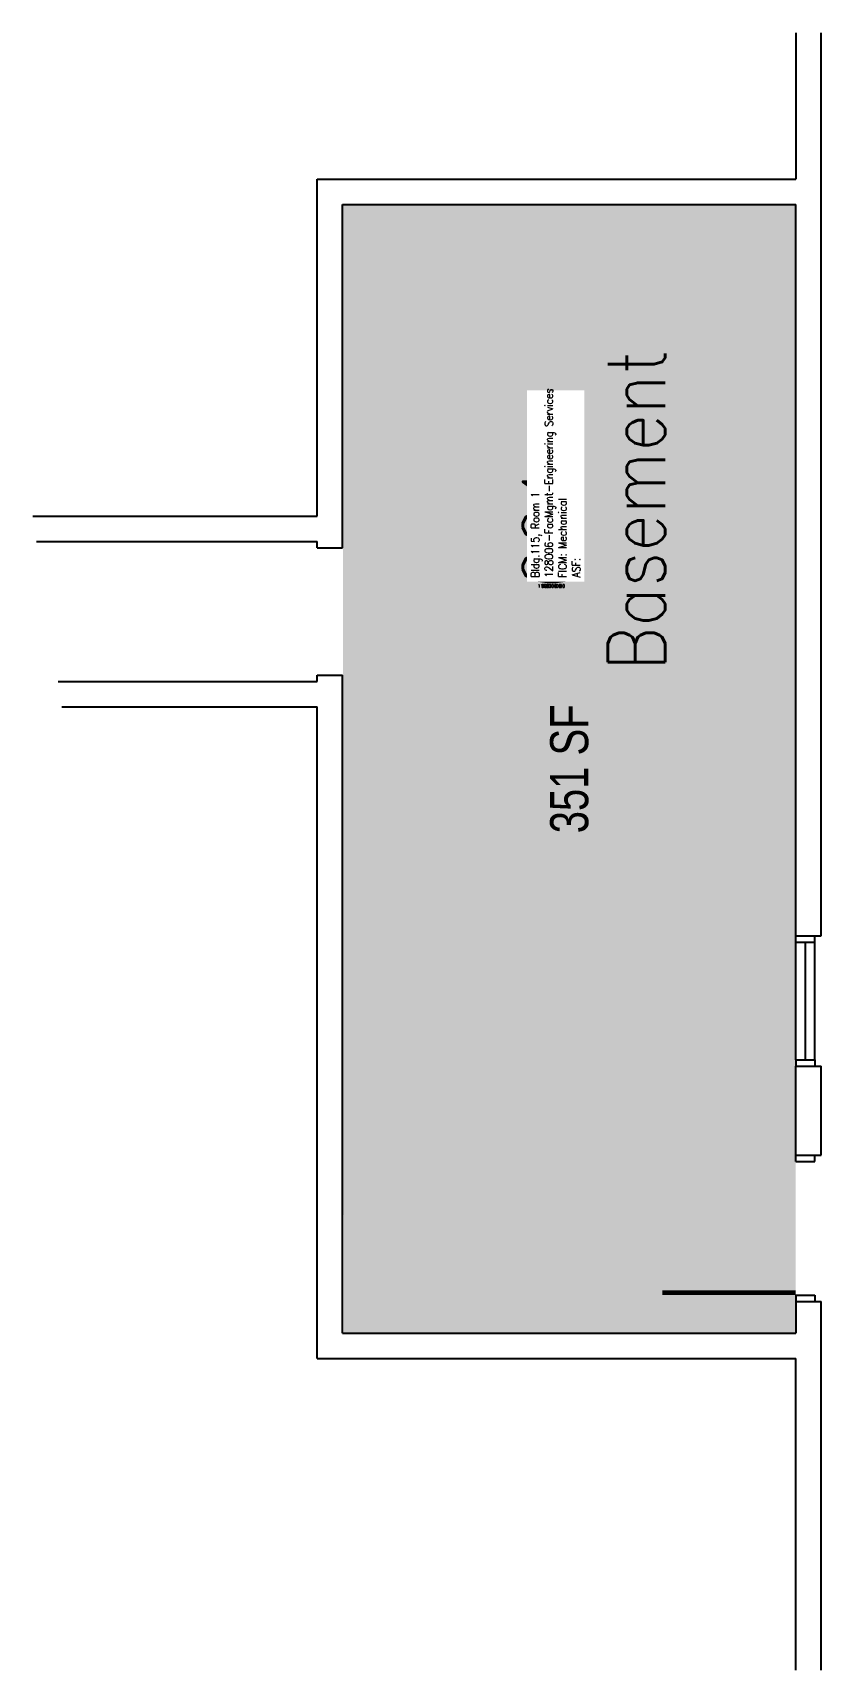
# Model space of a CAD drawing. Header units: inches. Extents: x 0 to 378, y 0 to 1524.
# Drawn here: x 130 to 378, y 497 to 1012 of the extents above; entities that cross this region are included whole.
import ezdxf
from ezdxf.enums import TextEntityAlignment as Align

# ---------------------------------------------------------------- set-up
doc = ezdxf.new("R2010")
doc.units = ezdxf.units.IN
doc.header["$LTSCALE"] = 50
doc.header["$MEASUREMENT"] = 0
for name, color, linetype in [('A-DOOR', 2, 'CONTINUOUS'), ('A-GLAZ', 2, 'CONTINUOUS'), ('A-GLAZ-SILL', 2, 'CONTINUOUS'), ('A-IDEN-RNUM', 7, 'CONTINUOUS'), ('A-IDEN-SNUM', 4, 'CONTINUOUS'), ('A-IDEN-TEXT', 4, 'CONTINUOUS'), ('A-IDEN-VNUM', 4, 'CONTINUOUS'), ('A-WALL', 5, 'CONTINUOUS'), ('AREA-TEXT', 3, 'CONTINUOUS'), ('Rooms-Category-Color', 7, 'CONTINUOUS'), ('Rooms-College-Color', 7, 'CONTINUOUS'), ('Rooms-Department-Color', 7, 'CONTINUOUS'), ('Rooms-Division-Color', 7, 'CONTINUOUS'), ('Rooms-Information', 7, 'CONTINUOUS')]:
    doc.layers.add(name, color=color, linetype=linetype)
doc.styles.add('AREA', font='arial.ttf', dxfattribs={"width": 0.75, "height": 12})
doc.styles.add('ROOMSNUMBER', font='txt.shx', dxfattribs={"height": 0.083333})
doc.styles.add('ROOMVNUMBER', font='simplex.shx', dxfattribs={"width": 0.85})

msp = doc.modelspace()

# ---------------------------------------------------------------- texts
at = {"layer": 'A-IDEN-RNUM', "style": 'ROOMSNUMBER'}
msp.add_text('0001-00', height=1, dxfattribs=at).set_placement((293.11, 838), align=Align.MIDDLE)
at = {"layer": 'A-IDEN-SNUM', "style": 'ROOMSNUMBER'}
msp.add_text('1150000100', height=1, dxfattribs=at).set_placement((293.11, 838), align=Align.MIDDLE)
at = {"layer": 'A-IDEN-TEXT', "style": 'ROOMVNUMBER', "width": 0.85}
msp.add_text('Basement', height=18, rotation=90, dxfattribs=at).set_placement((319.89, 861.92), align=Align.MIDDLE)
at = {"layer": 'A-IDEN-VNUM', "style": 'ROOMVNUMBER', "width": 0.85}
msp.add_text('001', height=18, rotation=90, dxfattribs=at).set_placement((293.22, 857.04), align=Align.MIDDLE)
at = {"layer": 'AREA-TEXT', "style": 'AREA', "width": 0.75}
msp.add_text('351 SF', height=12, rotation=90, dxfattribs=at).set_placement((298.75, 780.5), align=Align.MIDDLE_CENTER)

# ---------------------------------------------------------------- hatches: boundary and pattern name
at = {"layer": 'Rooms-Category-Color', "true_color": 0xadadad}
msp.add_hatch(color=253, dxfattribs=at).paths.add_polyline_path([(227.5, 958), (227.82, 603), (370, 603), (370, 958)])
at = {"layer": 'Rooms-College-Color', "true_color": 0xadadad}
msp.add_hatch(color=253, dxfattribs=at).paths.add_polyline_path([(227.5, 958), (227.82, 603), (370, 603), (370, 958)])
at = {"layer": 'Rooms-Department-Color', "true_color": 0xacacac}
msp.add_hatch(color=253, dxfattribs=at).paths.add_polyline_path([(227.5, 958), (227.82, 603), (370, 603), (370, 958)])
at = {"layer": 'Rooms-Division-Color', "true_color": 0xadadad}
msp.add_hatch(color=253, dxfattribs=at).paths.add_polyline_path([(227.5, 958), (227.82, 603), (370, 603), (370, 958)])

# ---------------------------------------------------------------- linework, layer by layer
at = {"layer": 'A-DOOR'}
msp.add_lwpolyline([(370, 615.75, 1.5, 1.5, 0), (328, 615.75, 0, 0, 0), (328, 615, 0, 0, -0.414214), (370, 657, 0, 0, -0.414214)], format="xyseb", dxfattribs=at)
at = {"layer": 'A-GLAZ'}
msp.add_line((373, 689), (373, 726), dxfattribs=at)
at = {"layer": 'A-GLAZ-SILL'}
for p, q in [((370, 689), (370, 726)), ((376, 689), (376, 726))]:
    msp.add_line(p, q, dxfattribs=at)
at = {"layer": 'A-WALL'}
for p, q in [((370, 1012), (370, 966)), ((378, 728), (378, 1012)), ((219.5, 966), (370, 966)), ((219.5, 860), (219.5, 966)), ((227.5, 958), (370, 958)), ((227.5, 850), (227.5, 958)), ((370, 728), (370, 958)), ((130.08, 860), (219.5, 860)), ((131.3, 852), (219.5, 852)), ((219.5, 850), (219.5, 852)), ((219.5, 850), (227.5, 850)), ((219.5, 810), (227.5, 810)), ((219.5, 808), (219.5, 810)), ((227.5, 603), (227.5, 810)), ((138.02, 808), (219.5, 808)), ((139.25, 800), (219.5, 800)), ((219.5, 595), (219.5, 800)), ((370, 726), (370, 728)), ((370, 728), (378, 728)), ((376, 726), (376, 728)), ((370, 726), (376, 726)), ((370, 689), (376, 689)), ((370, 689), (370, 687)), ((370, 687), (378, 687)), ((370, 659), (370, 687)), ((376, 689), (376, 687)), ((378, 659), (378, 687)), ((370, 659), (378, 659)), ((370, 657), (370, 659)), ((370, 657), (376, 657)), ((376, 657), (376, 659)), ((370, 615), (376, 615)), ((370, 615), (370, 613)), ((370, 613), (370, 603)), ((370, 613), (378, 613)), ((376, 615), (376, 613)), ((378, 497), (378, 613)), ((227.5, 603), (370, 603)), ((219.5, 595), (370, 595)), ((370, 497), (370, 595))]:
    msp.add_line(p, q, dxfattribs=at)

msp.set_redraw_order([(e.dxf.handle, doc.entitydb.next_handle()) for e in msp.query("TEXT MTEXT ATTDEF DIMENSION ARC_DIMENSION")])  # texts and dimensions are drawn at this point

# ---------------------------------------------------------------- next in the draw order: texts
at = {"layer": 'Rooms-Information', "insert": (302.22, 840.65), "char_height": 2.5714, "width": 57.6, "attachment_point": 7, "rotation": 90, "style": 'ROOMVNUMBER', "bg_fill": 3, "box_fill_scale": 1.5, "bg_fill_color": 256, "bg_fill_true_color": 13158600, "bg_fill_transparency": 0}
msp.add_mtext('Bldg.115, Room 1^M^J128006-FacMgmt-Engineering Services^M^JFICM: Mechanical^M^JASF: ', dxfattribs=at)

doc.saveas('drawing.dxf')
